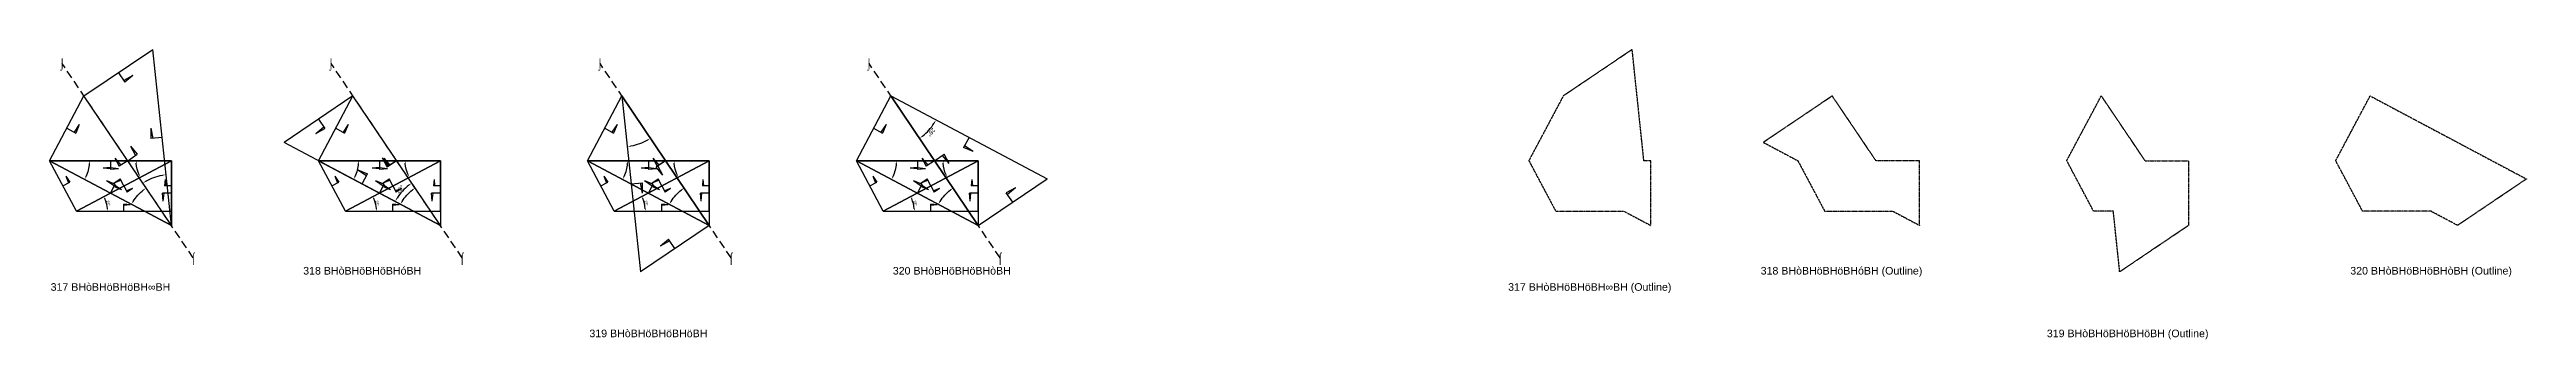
# Model space of a CAD drawing. Header units: millimetres. Extents: x 109495 to 889476, y -4752178 to 24518.
# Drawn here: x 423967 to 815093, y -4505708 to -4459880 of the extents above; entities that cross this region are included whole.
import ezdxf
from ezdxf.enums import TextEntityAlignment as Align

# ---------------------------------------------------------------- set-up
doc = ezdxf.new("R2010")
doc.units = ezdxf.units.MM
doc.header["$PDMODE"] = 35
doc.linetypes.add('DASHED', pattern=[19.05, 12.7, -6.35])
for name, color, linetype in [('BASE', 170, 'Continuous'), ('HYPOTENUSE', 20, 'Continuous'), ('PERPENDICULAR', 90, 'Continuous')]:
    doc.layers.add(name, color=color, linetype=linetype)
doc.styles.add('Arial', font='arial_0.ttf')
doc.dimstyles.new('ISO-25', dxfattribs={"dimtxt": 250, "dimasz": 100, "dimexe": 1.25, "dimexo": 0.625, "dimgap": 100, "dimtad": 1, "dimdec": 0, "dimtxsty": 'Arial', "dimcen": 2.5, "dimadec": 0, "dimazin": 0, "dimtfac": 1, "dimtdec": 0, "dimtmove": 0, "dimatfit": 3, "dimfxl": 1, "dimarcsym": 0})

# ---------------------------------------------------------------- blocks, each defined once
blk = doc.blocks.new('*D9')
at = {"color": 0, "lineweight": -2, "ltscale": 100, "transparency": 16777216}
blk.add_arc((0, 0), 4906, 4.08845, 23.91155, dxfattribs=at)
at = {"color": 0, "ltscale": 100, "transparency": 16777216}
for points in [[(4432, 1963), (4537, 2014), (4332, 2303)], [(4952, 352), (4835, 348), (4906, 0)]]:
    blk.add_solid(points, dxfattribs=at)
at = {"layer": 'Defpoints', "color": 0, "ltscale": 100, "transparency": 16777216}
for p in [(15000, 7976), (0, 0), (0, 0), (4841, 796), (15000, 0)]:
    blk.add_point(p, dxfattribs=at)
at = {"color": 0, "ltscale": 100, "transparency": 16777216, "insert": (5055, 1260), "char_height": 400, "attachment_point": 5, "rotation": 284, "style": 'Arial'}
blk.add_mtext('28°', dxfattribs=at)
blk = doc.blocks.new('SanjoyNathGeometrifyingTrigonometryFundamentalLockedSet')
at = {"color": 114, "linetype": 'DASHED', "ltscale": 100, "true_color": 0x139b48}
for p, q in [((14000, 4987.8), (13900, 3987.8)), ((14000, 4987.8), (14100, 3987.8)), ((15000, 3987.8), (13900, 3987.8))]:
    blk.add_line(p, q, dxfattribs=at)
at = {"color": 242, "linetype": 'DASHED', "ltscale": 100, "true_color": 0xcd2027}
for p, q in [((7500, 3987.8), (8016.4, 3016.6)), ((8852.4, 3574.3), (7922.5, 3193.2)), ((8852.4, 3574.3), (8016.4, 3016.6))]:
    blk.add_line(p, q, dxfattribs=at)
at = {"color": 159, "linetype": 'DASHED', "ltscale": 100, "true_color": 0x22346e}
for p, q in [((7500, 0), (7500, 1100)), ((8500, 1000), (7500, 1100)), ((8500, 1000), (7500, 900))]:
    blk.add_line(p, q, dxfattribs=at)
at = {"layer": 'BASE'}
blk.add_line((0, 0), (15000, 0), dxfattribs=at)
at = {"layer": 'HYPOTENUSE'}
blk.add_line((0, 0), (15000, 7975.6), dxfattribs=at)
at = {"layer": 'PERPENDICULAR'}
blk.add_line((15000, 0), (15000, 7975.6), dxfattribs=at)
at = {"color": 4, "ltscale": 100}
dim = blk.add_angular_dim_2l(base=(4841, 795.6), line1=((0, 0), (15000, 0)), line2=((0, 0), (15000, 7975.6)), dimstyle='ISO-25', override={"dimtxt": 400, "dimasz": 350, "dimgap": 100}, dxfattribs=at)
dim.commit()
dim.dimension.update_dxf_attribs({"geometry": '*D9', "text_midpoint": (5055.4, 1260.5)})

msp = doc.modelspace()

# ---------------------------------------------------------------- linework, layer by layer
at = {"linetype": 'DASHED', "ltscale": 100}
for p, q in [((446658, -4492794), (425956, -4462102)), ((489129, -4492794), (468427, -4462102)), ((531600, -4492794), (510899, -4462102)), ((574072, -4492794), (553370, -4462102))]:
    msp.add_line(p, q, dxfattribs=at)
at = {"linetype": 'DASHED'}
for points in [[(672559, -4485424), (676800, -4487679), (676800, -4477448), (675725, -4477448), (673878, -4459880), (662999, -4467218), (657559, -4477448), (661800, -4485424)], [(715031, -4485424), (719271, -4487679), (719271, -4477448), (712371, -4477448), (705470, -4467218), (694591, -4474556), (700031, -4477448), (704271, -4485424)], [(754842, -4477448), (761743, -4477448), (761743, -4487679), (750863, -4495017), (749855, -4485424), (746743, -4485424), (742502, -4477448), (747942, -4467218)], [(790413, -4467218), (815093, -4480340), (804214, -4487679), (799973, -4485424), (789214, -4485424), (784973, -4477448)]]:
    msp.add_lwpolyline(points, close=True, dxfattribs=at)

# ---------------------------------------------------------------- block references
at = {"linetype": 'DASHED', "ltscale": 100}
for p, xscale, yscale, zscale, rotation in [((443207, -4487679), -1.645357565266575, 1.645357565266575, 1.645357565266575, 304.0000000000001), ((556820, -4467218), 1.645357565266575, 1.645357565266575, 1.645357565266575, 304.0000000000001), ((443207, -4487679), -1.452764501644345, 1.452764501644345, 1.452764501644345, 332.0000000000001), ((443207, -4477448), -1.132570050689039, 1.132570050689039, 1.132570050689039, 27.99999999999998), ((485679, -4487679), 1.645357565266575, 1.645357565266575, 1.645357565266575, 124), ((485679, -4487679), -1.452764501644345, 1.452764501644345, 1.452764501644345, 332.0000000000001), ((485679, -4477448), -1.132570050689039, 1.132570050689039, 1.132570050689039, 27.99999999999998), ((514349, -4467218), -1.645357565266575, 1.645357565266575, 1.645357565266575, 124.0000000000001), ((528150, -4487679), -1.452764501644345, 1.452764501644345, 1.452764501644345, 332.0000000000001), ((528150, -4477448), -1.132570050689039, 1.132570050689039, 1.132570050689039, 27.99999999999998), ((570621, -4487679), -1.452764501644345, 1.452764501644345, 1.452764501644345, 332.0000000000001), ((570621, -4477448), -1.132570050689039, 1.132570050689039, 1.132570050689039, 27.99999999999998), ((423967, -4477448), -1.282714919717773, 1.282714919717773, 1.282714919717773, 180), ((466438, -4477448), -1.282714919717773, 1.282714919717773, 1.282714919717773, 180), ((508909, -4477448), -1.282714919717773, 1.282714919717773, 1.282714919717773, 180), ((551381, -4477448), -1.282714919717773, 1.282714919717773, 1.282714919717773, 180)]:
    msp.add_blockref('SanjoyNathGeometrifyingTrigonometryFundamentalLockedSet', p, dxfattribs=dict(at, xscale=xscale, yscale=yscale, zscale=zscale, rotation=rotation))
at = {"linetype": 'DASHED'}
for p in [(428207, -4485424), (470679, -4485424), (513150, -4485424), (555621, -4485424)]:
    msp.add_blockref('SanjoyNathGeometrifyingTrigonometryFundamentalLockedSet', p, dxfattribs=at)

# ---------------------------------------------------------------- texts
at = {"linetype": 'DASHED', "ltscale": 100, "style": 'Arial'}
for s, p in [('⌡', (425956, -4462102)), ('⌡', (468427, -4462102)), ('⌡', (510899, -4462102)), ('⌡', (553370, -4462102)), ('⌠', (446658, -4492794)), ('⌠', (489129, -4492794)), ('⌠', (531600, -4492794)), ('⌠', (574072, -4492794)), ('317 BHòBHöBHöBH∞BH', (433587, -4497408)), ('318 BHòBHöBHöBHóBH', (473339, -4494840)), ('320 BHòBHöBHöBHòBH', (566441, -4494840)), ('317 BHòBHöBHöBH∞BH (Outline)', (667180, -4497408)), ('318 BHòBHöBHöBHóBH (Outline)', (706931, -4494840)), ('320 BHòBHöBHöBHòBH (Outline)', (800033, -4494840)), ('319 BHòBHöBHöBHöBH', (518530, -4504746)), ('319 BHòBHöBHöBHöBH (Outline)', (752122, -4504746))]:
    msp.add_text(s, height=1200, dxfattribs=at).set_placement(p, align=Align.MIDDLE_CENTER)

doc.saveas('drawing.dxf')
